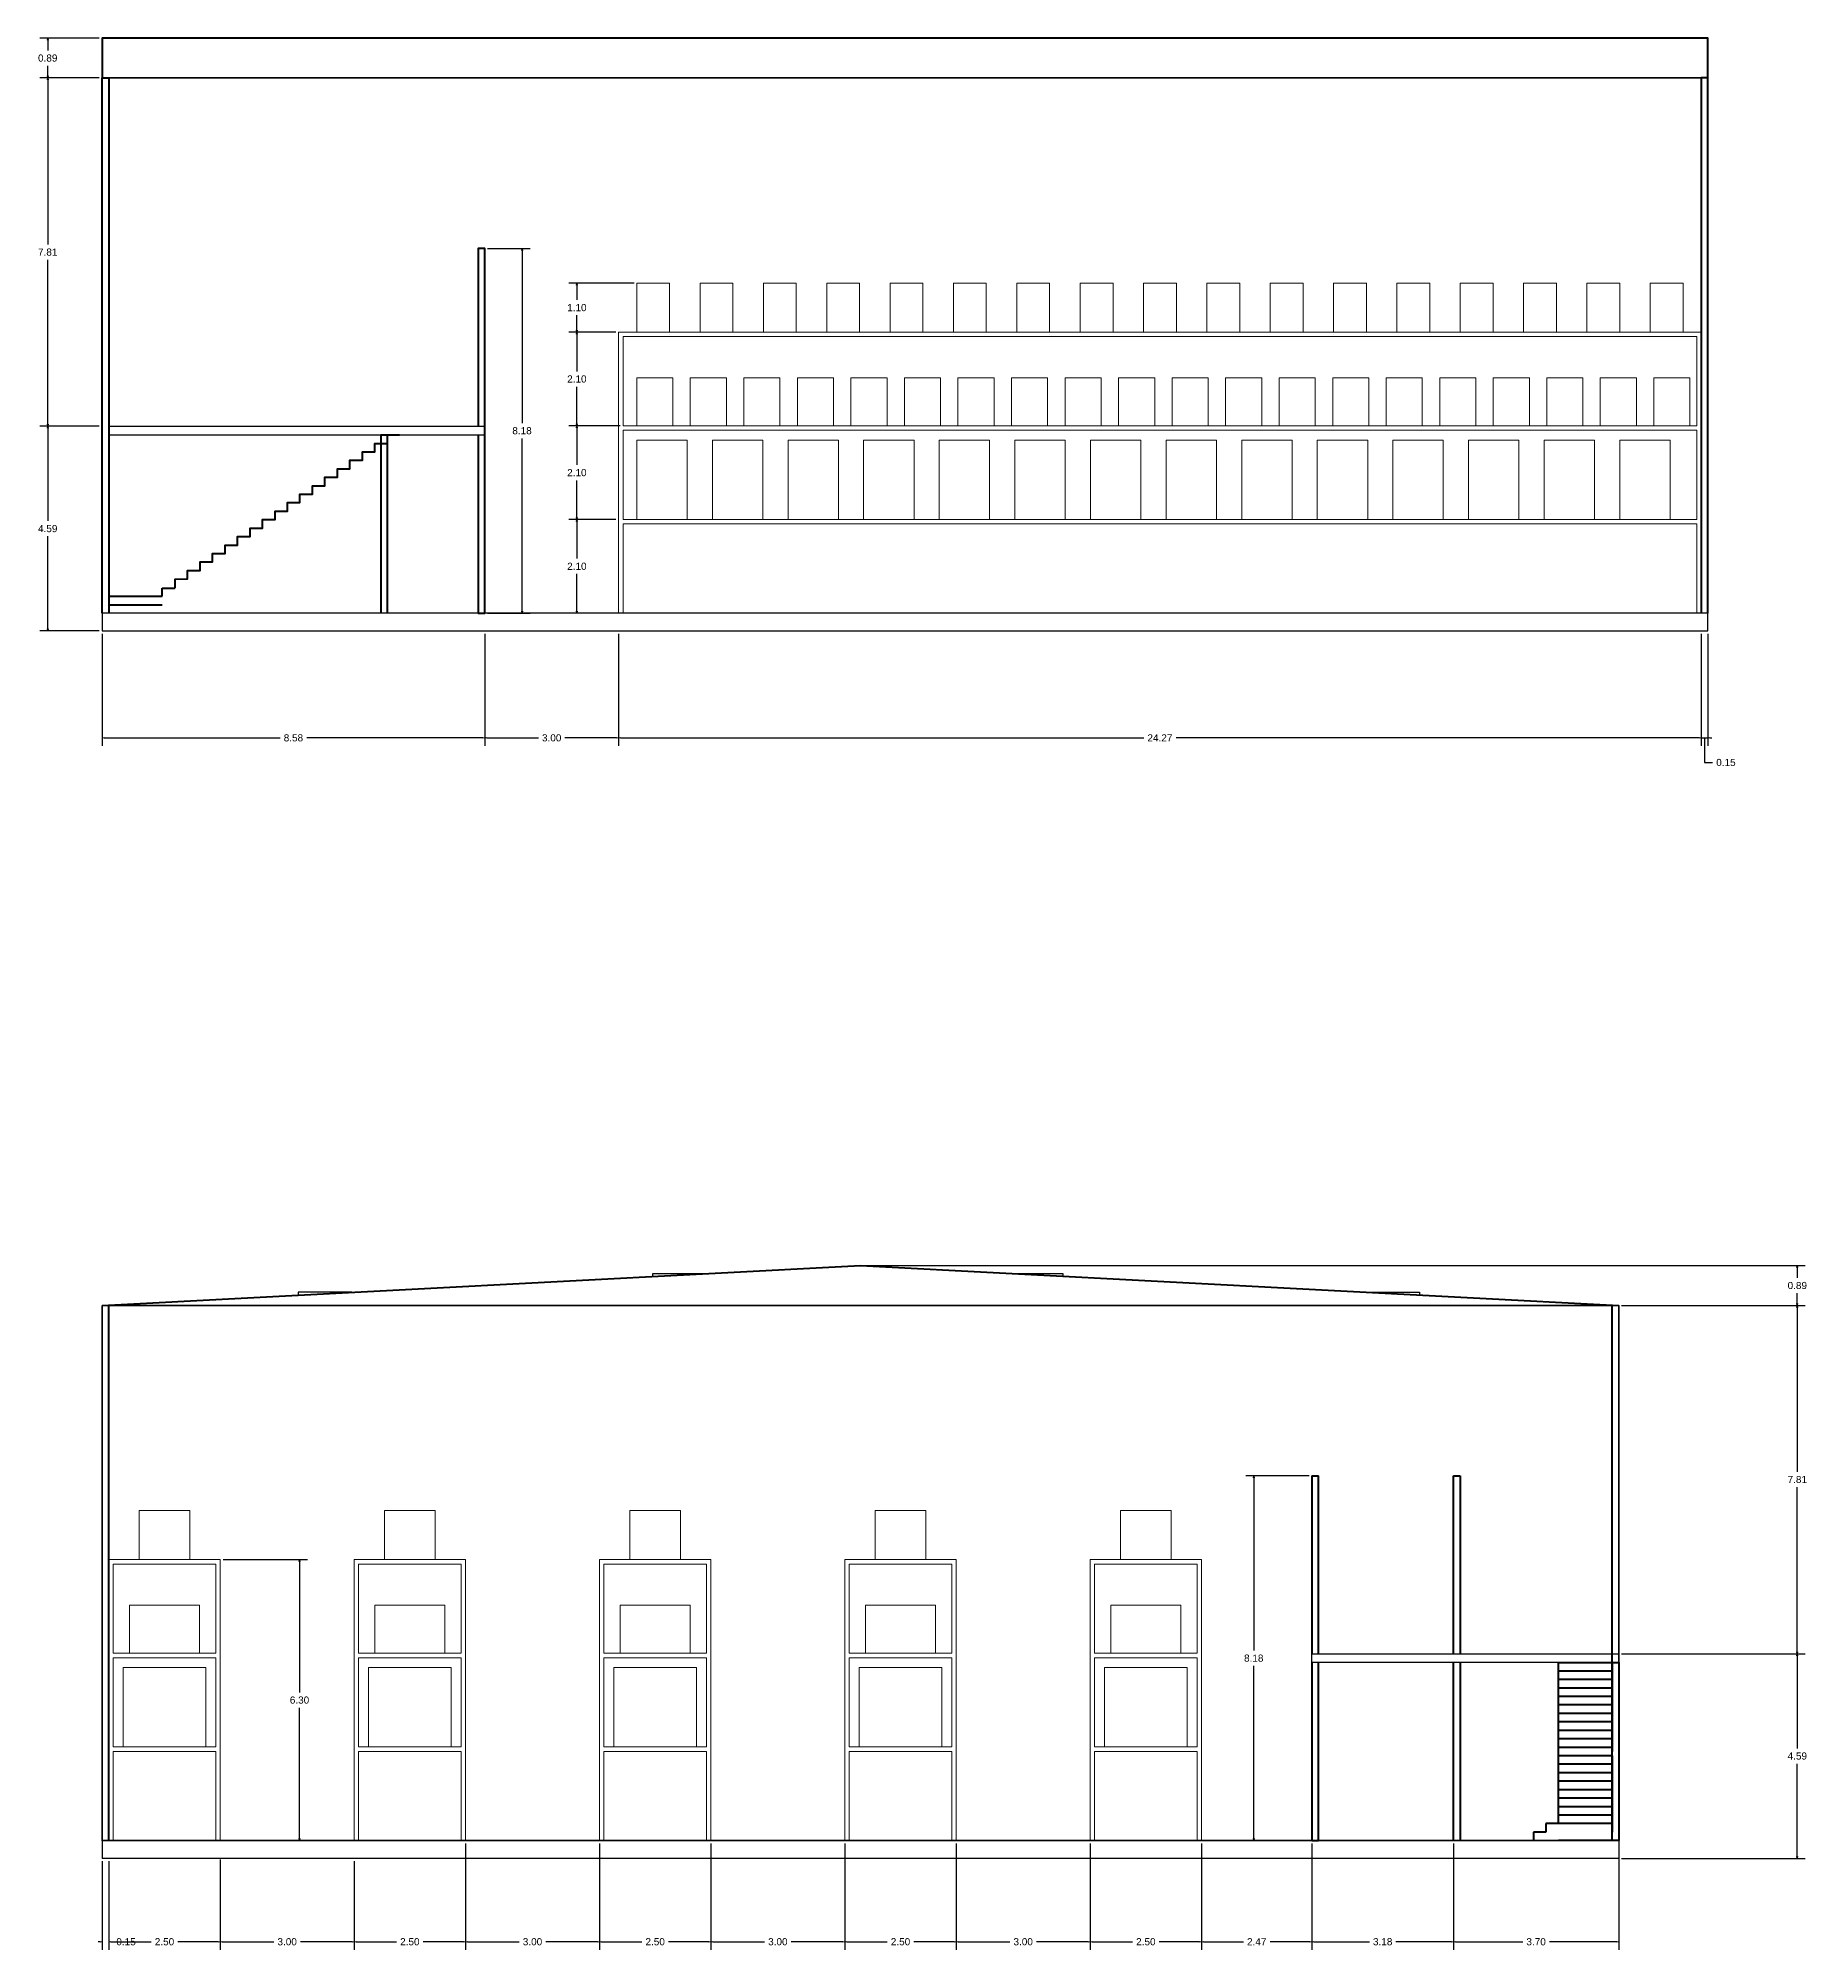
# Model space of a CAD drawing. Header units: metres. Extents: x -1 to 720, y -8 to 179.
# Drawn here: x 624.34 to 663.98, y 32.27 to 75.13 of the extents above; entities that cross this region are included whole.
import ezdxf

# ---------------------------------------------------------------- set-up
doc = ezdxf.new("R2010")
doc.units = ezdxf.units.M
doc.header["$PDMODE"] = 34
for name, color, linetype in [('0-Dimension', 9, 'Continuous'), ('E-AUXL', 7, 'Continuous'), ('S-FNDN', 7, 'Continuous'), ('S-PLAT', 7, 'Continuous')]:
    doc.layers.add(name, color=color, linetype=linetype)
for name, color, linetype, lineweight in [('A-EQPM', 46, 'Continuous', 18), ('A-FLOR', 252, 'Continuous', 35), ('A-FURN', 46, 'Continuous', 18), ('A-ROOF', 226, 'Continuous', 53), ('A-WALL', 7, 'Continuous', 60), ('S-STRS', 4, 'Continuous', 40), ('S-WALL', 7, 'Continuous', 60)]:
    doc.layers.add(name, color=color, linetype=linetype, lineweight=lineweight)
doc.styles.get("Standard").update_dxf_attribs({"font": 'arial.ttf'})
doc.dimstyles.new('DAPC Standard', dxfattribs={"dimtxt": 0.3, "dimasz": 0.18, "dimexe": 0.18, "dimexo": 0.0625, "dimgap": 0.09, "dimtad": 0, "dimtih": 1, "dimtoh": 1, "dimzin": 0, "dimdsep": 46, "dimtxsty": 'Standard', "dimblk": 'CLOSEDBLANK', "dimcen": 0.09, "dimazin": 0, "dimtfac": 1, "dimtofl": 0, "dimtmove": 0, "dimatfit": 3, "dimfxl": 1, "dimtolj": 1, "dimtzin": 0, "dimarcsym": 0})

msp = doc.modelspace()

# ---------------------------------------------------------------- blocks, each defined once
blk = doc.blocks.new('*U89')
at = {"layer": 'A-EQPM'}
for points in [[(0.565, 2.6), (-0.565, 2.6), (-0.565, 3.7), (0.565, 3.7), (0.565, 2.6)], [(0.785, 0.5), (0.785, 1.58), (-0.785, 1.58), (-0.785, 0.5), (0.785, 0.5)], [(0.925, -1.6), (0.925, 0.18), (-0.925, 0.18), (-0.925, -1.6), (0.925, -1.6)]]:
    blk.add_lwpolyline(points, dxfattribs=at)
at = {"layer": 'A-FURN'}
for points in [[(-1.25, -3.7), (-1.25, 2.6), (1.25, 2.6), (1.25, -3.7), (1.15, -3.7), (1.15, -1.7), (-1.15, -1.7), (-1.15, -3.7), (-1.25, -3.7)], [(1.15, 0.5), (-1.15, 0.5), (-1.15, 2.5), (1.15, 2.5), (1.15, 0.5)], [(1.15, -1.6), (-1.15, -1.6), (-1.15, 0.4), (1.15, 0.4), (1.15, -1.6)]]:
    blk.add_lwpolyline(points, dxfattribs=at)
blk = doc.blocks.new('*U90')
at = {"layer": 'A-EQPM', "color": 0, "linetype": 'ByBlock', "lineweight": -2, "transparency": 16777216}
for p in [(0, 0), (5.5, 0), (11, 0), (16.5, 0), (22, 0)]:
    blk.add_blockref('*U89', p, dxfattribs=at)
blk = doc.blocks.new('*U91')
at = {"layer": 'A-EQPM'}
blk.add_lwpolyline([(-0.3675, -0.55), (-0.3675, 0.55), (0.3675, 0.55), (0.3675, -0.55), (-0.3675, -0.55)], dxfattribs=at)
blk = doc.blocks.new('*U92')
at = {"layer": 'A-EQPM', "color": 0, "linetype": 'ByBlock', "lineweight": -2, "transparency": 16777216}
for p in [(0, 0), (1.42, 0), (2.84, 0), (4.26, 0), (5.68, 0), (7.1, 0), (8.52, 0), (9.94, 0), (11.36, 0), (12.78, 0), (14.2, 0), (15.62, 0), (17.04, 0), (18.46, 0), (19.88, 0), (21.3, 0), (22.72, 0)]:
    blk.add_blockref('*U91', p, dxfattribs=at)
blk = doc.blocks.new('*U93')
at = {"layer": 'A-EQPM'}
blk.add_lwpolyline([(-0.405, -0.54), (-0.405, 0.54), (0.405, 0.54), (0.405, -0.54), (-0.405, -0.54)], dxfattribs=at)
blk = doc.blocks.new('*U94')
at = {"layer": 'A-EQPM', "color": 0, "linetype": 'ByBlock', "lineweight": -2, "transparency": 16777216}
for p in [(0, 0), (1.2, 0), (2.4, 0), (3.6, 0), (4.8, 0), (6, 0), (7.2, 0), (8.4, 0), (9.6, 0), (10.8, 0), (12, 0), (13.2, 0), (14.4, 0), (15.6, 0), (16.8, 0), (18, 0), (19.2, 0), (20.4, 0), (21.6, 0), (22.8, 0)]:
    blk.add_blockref('*U93', p, dxfattribs=at)
blk = doc.blocks.new('*U95')
at = {"layer": 'A-EQPM'}
blk.add_lwpolyline([(-0.565, -0.89), (-0.565, 0.89), (0.565, 0.89), (0.565, -0.89), (-0.565, -0.89)], dxfattribs=at)
blk = doc.blocks.new('*U96')
at = {"layer": 'A-EQPM', "color": 0, "linetype": 'ByBlock', "lineweight": -2, "transparency": 16777216}
for p in [(0, 0), (1.695, 0), (3.39, 0), (5.085, 0), (6.78, 0), (8.475, 0), (10.17, 0), (11.865, 0), (13.56, 0), (15.255, 0), (16.95, 0), (18.645, 0), (20.34, 0), (22.035, 0)]:
    blk.add_blockref('*U95', p, dxfattribs=at)
blk = doc.blocks.new('_ClosedBlank')
at = {"color": 0, "linetype": 'ByBlock', "lineweight": -2}
for p, q in [((-1, 0.17), (0, 0)), ((-1, 0.17), (-1, -0.17)), ((0, 0), (-1, -0.17))]:
    blk.add_line(p, q, dxfattribs=at)
blk = doc.blocks.new('*D483')
at = {"layer": '0-Dimension', "color": 0, "lineweight": -2, "transparency": 16777216}
for p, q in [((625.704, 66.426), (624.368, 66.426)), ((624.548, 66.381), (624.548, 64.303)), ((624.548, 61.881), (624.548, 63.959)), ((625.704, 61.836), (624.368, 61.836))]:
    blk.add_line(p, q, dxfattribs=at)
at = {"layer": 'Defpoints', "color": 0, "transparency": 16777216}
for p in [(624.548, 66.426), (625.766, 66.426), (625.766, 61.836)]:
    blk.add_point(p, dxfattribs=at)
at = {"layer": '0-Dimension', "color": 0, "lineweight": -2, "transparency": 16777216, "xscale": 0.045, "yscale": 0.045, "zscale": 0.045}
for p, rotation in [((624.548, 66.426), 90), ((624.548, 61.836), 270)]:
    blk.add_blockref('_ClosedBlank', p, dxfattribs=dict(at, rotation=rotation))
at = {"layer": '0-Dimension', "color": 0, "transparency": 16777216, "insert": (624.548, 64.131), "char_height": 0.16, "attachment_point": 5}
blk.add_mtext('\\A1;4.59', dxfattribs=at)
blk = doc.blocks.new('*D484')
at = {"layer": '0-Dimension', "color": 0, "lineweight": -2, "transparency": 16777216}
for p, q in [((625.704, 74.236), (624.368, 74.236)), ((624.548, 74.191), (624.548, 70.503)), ((624.548, 66.471), (624.548, 70.159)), ((625.704, 66.426), (624.368, 66.426))]:
    blk.add_line(p, q, dxfattribs=at)
at = {"layer": 'Defpoints', "color": 0, "transparency": 16777216}
for p in [(624.548, 74.236), (625.766, 74.236), (625.766, 66.426)]:
    blk.add_point(p, dxfattribs=at)
at = {"layer": '0-Dimension', "color": 0, "lineweight": -2, "transparency": 16777216, "xscale": 0.045, "yscale": 0.045, "zscale": 0.045}
for p, rotation in [((624.548, 74.236), 90), ((624.548, 66.426), 270)]:
    blk.add_blockref('_ClosedBlank', p, dxfattribs=dict(at, rotation=rotation))
at = {"layer": '0-Dimension', "color": 0, "transparency": 16777216, "insert": (624.548, 70.331), "char_height": 0.16, "attachment_point": 5}
blk.add_mtext('\\A1;7.81', dxfattribs=at)
blk = doc.blocks.new('*D485')
at = {"layer": '0-Dimension', "color": 0, "lineweight": -2, "transparency": 16777216}
for p, q in [((625.704, 75.127), (624.368, 75.127)), ((624.548, 75.082), (624.548, 74.853)), ((625.704, 74.236), (624.368, 74.236)), ((624.548, 74.281), (624.548, 74.51))]:
    blk.add_line(p, q, dxfattribs=at)
at = {"layer": 'Defpoints', "color": 0, "transparency": 16777216}
for p in [(624.548, 75.127), (625.766, 75.127), (625.766, 74.236)]:
    blk.add_point(p, dxfattribs=at)
at = {"layer": '0-Dimension', "color": 0, "lineweight": -2, "transparency": 16777216, "xscale": 0.045, "yscale": 0.045, "zscale": 0.045}
for p, rotation in [((624.548, 75.127), 90), ((624.548, 74.236), 270)]:
    blk.add_blockref('_ClosedBlank', p, dxfattribs=dict(at, rotation=rotation))
at = {"layer": '0-Dimension', "color": 0, "transparency": 16777216, "insert": (624.548, 74.682), "char_height": 0.16, "attachment_point": 5}
blk.add_mtext('\\A1;0.89', dxfattribs=at)
blk = doc.blocks.new('*D486')
at = {"layer": '0-Dimension', "color": 0, "lineweight": -2, "transparency": 16777216}
for p, q in [((625.766, 61.774), (625.766, 59.259)), ((634.346, 61.774), (634.346, 59.259)), ((625.811, 59.439), (629.758, 59.439)), ((634.301, 59.439), (630.354, 59.439))]:
    blk.add_line(p, q, dxfattribs=at)
at = {"layer": 'Defpoints', "color": 0, "transparency": 16777216}
for p in [(625.766, 61.836), (634.346, 61.836), (634.346, 59.439)]:
    blk.add_point(p, dxfattribs=at)
at = {"layer": '0-Dimension', "color": 0, "lineweight": -2, "transparency": 16777216, "xscale": 0.045, "yscale": 0.045, "zscale": 0.045, "rotation": 180}
blk.add_blockref('_ClosedBlank', (625.766, 59.439), dxfattribs=at)
at = {"layer": '0-Dimension', "color": 0, "lineweight": -2, "transparency": 16777216, "xscale": 0.045, "yscale": 0.045, "zscale": 0.045}
blk.add_blockref('_ClosedBlank', (634.346, 59.439), dxfattribs=at)
at = {"layer": '0-Dimension', "color": 0, "transparency": 16777216, "insert": (630.056, 59.439), "char_height": 0.16, "attachment_point": 5}
blk.add_mtext('\\A1;8.58', dxfattribs=at)
blk = doc.blocks.new('*D487')
at = {"layer": '0-Dimension', "color": 0, "lineweight": -2, "transparency": 16777216}
for p, q in [((634.346, 61.774), (634.346, 59.259)), ((637.346, 61.774), (637.346, 59.259)), ((634.391, 59.439), (635.549, 59.439)), ((637.301, 59.439), (636.144, 59.439))]:
    blk.add_line(p, q, dxfattribs=at)
at = {"layer": 'Defpoints', "color": 0, "transparency": 16777216}
for p in [(634.346, 61.836), (637.346, 61.836), (637.346, 59.439)]:
    blk.add_point(p, dxfattribs=at)
at = {"layer": '0-Dimension', "color": 0, "lineweight": -2, "transparency": 16777216, "xscale": 0.045, "yscale": 0.045, "zscale": 0.045, "rotation": 180}
blk.add_blockref('_ClosedBlank', (634.346, 59.439), dxfattribs=at)
at = {"layer": '0-Dimension', "color": 0, "lineweight": -2, "transparency": 16777216, "xscale": 0.045, "yscale": 0.045, "zscale": 0.045}
blk.add_blockref('_ClosedBlank', (637.346, 59.439), dxfattribs=at)
at = {"layer": '0-Dimension', "color": 0, "transparency": 16777216, "insert": (635.846, 59.439), "char_height": 0.16, "attachment_point": 5}
blk.add_mtext('\\A1;3.00', dxfattribs=at)
blk = doc.blocks.new('*D488')
at = {"layer": '0-Dimension', "color": 0, "lineweight": -2, "transparency": 16777216}
for p, q in [((637.346, 61.774), (637.346, 59.259)), ((661.616, 61.774), (661.616, 59.259)), ((637.391, 59.439), (649.12, 59.439)), ((661.571, 59.439), (649.843, 59.439))]:
    blk.add_line(p, q, dxfattribs=at)
at = {"layer": 'Defpoints', "color": 0, "transparency": 16777216}
for p in [(637.346, 61.836), (661.616, 61.836), (661.616, 59.439)]:
    blk.add_point(p, dxfattribs=at)
at = {"layer": '0-Dimension', "color": 0, "lineweight": -2, "transparency": 16777216, "xscale": 0.045, "yscale": 0.045, "zscale": 0.045, "rotation": 180}
blk.add_blockref('_ClosedBlank', (637.346, 59.439), dxfattribs=at)
at = {"layer": '0-Dimension', "color": 0, "lineweight": -2, "transparency": 16777216, "xscale": 0.045, "yscale": 0.045, "zscale": 0.045}
blk.add_blockref('_ClosedBlank', (661.616, 59.439), dxfattribs=at)
at = {"layer": '0-Dimension', "color": 0, "transparency": 16777216, "insert": (649.481, 59.439), "char_height": 0.16, "attachment_point": 5}
blk.add_mtext('\\A1;24.27', dxfattribs=at)
blk = doc.blocks.new('*D489')
at = {"layer": '0-Dimension', "color": 0, "lineweight": -2, "transparency": 16777216}
for p, q in [((661.616, 61.774), (661.616, 59.259)), ((661.766, 61.774), (661.766, 59.259)), ((661.571, 59.439), (661.526, 59.439)), ((661.616, 59.439), (661.766, 59.439)), ((661.691, 59.439), (661.691, 58.887)), ((661.811, 59.439), (661.856, 59.439)), ((661.691, 58.887), (661.871, 58.887))]:
    blk.add_line(p, q, dxfattribs=at)
at = {"layer": 'Defpoints', "color": 0, "transparency": 16777216}
for p in [(661.616, 61.836), (661.766, 61.836), (661.766, 59.439)]:
    blk.add_point(p, dxfattribs=at)
at = {"layer": '0-Dimension', "color": 0, "lineweight": -2, "transparency": 16777216, "xscale": 0.045, "yscale": 0.045, "zscale": 0.045}
blk.add_blockref('_ClosedBlank', (661.616, 59.439), dxfattribs=at)
at = {"layer": '0-Dimension', "color": 0, "lineweight": -2, "transparency": 16777216, "xscale": 0.045, "yscale": 0.045, "zscale": 0.045, "rotation": 180}
blk.add_blockref('_ClosedBlank', (661.766, 59.439), dxfattribs=at)
at = {"layer": '0-Dimension', "color": 0, "transparency": 16777216, "insert": (662.17, 58.887), "char_height": 0.16, "attachment_point": 5}
blk.add_mtext('\\A1;0.15', dxfattribs=at)
blk = doc.blocks.new('*D490')
at = {"layer": '0-Dimension', "color": 0, "lineweight": -2, "transparency": 16777216}
for p, q in [((634.409, 70.416), (635.361, 70.416)), ((635.181, 70.371), (635.181, 66.498)), ((635.181, 62.281), (635.181, 66.154)), ((634.409, 62.236), (635.361, 62.236))]:
    blk.add_line(p, q, dxfattribs=at)
at = {"layer": 'Defpoints', "color": 0, "transparency": 16777216}
for p in [(634.346, 70.416), (635.181, 70.416), (634.346, 62.236)]:
    blk.add_point(p, dxfattribs=at)
at = {"layer": '0-Dimension', "color": 0, "lineweight": -2, "transparency": 16777216, "xscale": 0.045, "yscale": 0.045, "zscale": 0.045}
for p, rotation in [((635.181, 70.416), 90), ((635.181, 62.236), 270)]:
    blk.add_blockref('_ClosedBlank', p, dxfattribs=dict(at, rotation=rotation))
at = {"layer": '0-Dimension', "color": 0, "transparency": 16777216, "insert": (635.181, 66.326), "char_height": 0.16, "attachment_point": 5}
blk.add_mtext('\\A1;8.18', dxfattribs=at)
blk = doc.blocks.new('*D491')
at = {"layer": '0-Dimension', "color": 0, "lineweight": -2, "transparency": 16777216}
for p, q in [((637.284, 64.336), (636.23, 64.336)), ((636.41, 64.291), (636.41, 63.458)), ((636.41, 62.281), (636.41, 63.114)), ((637.284, 62.236), (636.23, 62.236))]:
    blk.add_line(p, q, dxfattribs=at)
at = {"layer": 'Defpoints', "color": 0, "transparency": 16777216}
for p in [(636.41, 64.336), (637.346, 64.336), (637.346, 62.236)]:
    blk.add_point(p, dxfattribs=at)
at = {"layer": '0-Dimension', "color": 0, "lineweight": -2, "transparency": 16777216, "xscale": 0.045, "yscale": 0.045, "zscale": 0.045}
for p, rotation in [((636.41, 64.336), 90), ((636.41, 62.236), 270)]:
    blk.add_blockref('_ClosedBlank', p, dxfattribs=dict(at, rotation=rotation))
at = {"layer": '0-Dimension', "color": 0, "transparency": 16777216, "insert": (636.41, 63.286), "char_height": 0.16, "attachment_point": 5}
blk.add_mtext('\\A1;2.10', dxfattribs=at)
blk = doc.blocks.new('*D492')
at = {"layer": '0-Dimension', "color": 0, "lineweight": -2, "transparency": 16777216}
for p, q in [((637.384, 66.436), (636.23, 66.436)), ((636.41, 66.391), (636.41, 65.558)), ((636.41, 64.381), (636.41, 65.214)), ((637.284, 64.336), (636.23, 64.336))]:
    blk.add_line(p, q, dxfattribs=at)
at = {"layer": 'Defpoints', "color": 0, "transparency": 16777216}
for p in [(636.41, 66.436), (637.446, 66.436), (637.346, 64.336)]:
    blk.add_point(p, dxfattribs=at)
at = {"layer": '0-Dimension', "color": 0, "lineweight": -2, "transparency": 16777216, "xscale": 0.045, "yscale": 0.045, "zscale": 0.045}
for p, rotation in [((636.41, 66.436), 90), ((636.41, 64.336), 270)]:
    blk.add_blockref('_ClosedBlank', p, dxfattribs=dict(at, rotation=rotation))
at = {"layer": '0-Dimension', "color": 0, "transparency": 16777216, "insert": (636.41, 65.386), "char_height": 0.16, "attachment_point": 5}
blk.add_mtext('\\A1;2.10', dxfattribs=at)
blk = doc.blocks.new('*D493')
at = {"layer": '0-Dimension', "color": 0, "lineweight": -2, "transparency": 16777216}
for p, q in [((637.284, 68.536), (636.23, 68.536)), ((636.41, 68.491), (636.41, 67.658)), ((636.41, 66.481), (636.41, 67.314)), ((637.384, 66.436), (636.23, 66.436))]:
    blk.add_line(p, q, dxfattribs=at)
at = {"layer": 'Defpoints', "color": 0, "transparency": 16777216}
for p in [(636.41, 68.536), (637.346, 68.536), (637.446, 66.436)]:
    blk.add_point(p, dxfattribs=at)
at = {"layer": '0-Dimension', "color": 0, "lineweight": -2, "transparency": 16777216, "xscale": 0.045, "yscale": 0.045, "zscale": 0.045}
for p, rotation in [((636.41, 68.536), 90), ((636.41, 66.436), 270)]:
    blk.add_blockref('_ClosedBlank', p, dxfattribs=dict(at, rotation=rotation))
at = {"layer": '0-Dimension', "color": 0, "transparency": 16777216, "insert": (636.41, 67.486), "char_height": 0.16, "attachment_point": 5}
blk.add_mtext('\\A1;2.10', dxfattribs=at)
blk = doc.blocks.new('*D494')
at = {"layer": '0-Dimension', "color": 0, "lineweight": -2, "transparency": 16777216}
for p, q in [((637.692, 69.636), (636.23, 69.636)), ((636.41, 69.591), (636.41, 69.258)), ((636.41, 68.581), (636.41, 68.914)), ((637.284, 68.536), (636.23, 68.536))]:
    blk.add_line(p, q, dxfattribs=at)
at = {"layer": 'Defpoints', "color": 0, "transparency": 16777216}
for p in [(636.41, 69.636), (637.754, 69.636), (637.346, 68.536)]:
    blk.add_point(p, dxfattribs=at)
at = {"layer": '0-Dimension', "color": 0, "lineweight": -2, "transparency": 16777216, "xscale": 0.045, "yscale": 0.045, "zscale": 0.045}
for p, rotation in [((636.41, 69.636), 90), ((636.41, 68.536), 270)]:
    blk.add_blockref('_ClosedBlank', p, dxfattribs=dict(at, rotation=rotation))
at = {"layer": '0-Dimension', "color": 0, "transparency": 16777216, "insert": (636.41, 69.086), "char_height": 0.16, "attachment_point": 5}
blk.add_mtext('\\A1;1.10', dxfattribs=at)
blk = doc.blocks.new('*D495')
at = {"layer": '0-Dimension', "color": 0, "lineweight": -2, "transparency": 16777216}
for p, q in [((625.766, 34.251), (625.766, 32.265)), ((625.916, 34.251), (625.916, 32.265)), ((625.721, 32.445), (625.676, 32.445)), ((625.961, 32.445), (626.006, 32.445))]:
    blk.add_line(p, q, dxfattribs=at)
at = {"layer": 'Defpoints', "color": 0, "transparency": 16777216}
for p in [(625.766, 34.314), (625.916, 34.314), (625.916, 32.445)]:
    blk.add_point(p, dxfattribs=at)
at = {"layer": '0-Dimension', "color": 0, "lineweight": -2, "transparency": 16777216, "xscale": 0.045, "yscale": 0.045, "zscale": 0.045}
blk.add_blockref('_ClosedBlank', (625.766, 32.445), dxfattribs=at)
at = {"layer": '0-Dimension', "color": 0, "lineweight": -2, "transparency": 16777216, "xscale": 0.045, "yscale": 0.045, "zscale": 0.045, "rotation": 180}
blk.add_blockref('_ClosedBlank', (625.916, 32.445), dxfattribs=at)
at = {"layer": '0-Dimension', "color": 0, "transparency": 16777216, "insert": (626.304, 32.445), "char_height": 0.16, "attachment_point": 5}
blk.add_mtext('\\A1;0.15', dxfattribs=at)
blk = doc.blocks.new('*D496')
at = {"layer": '0-Dimension', "color": 0, "lineweight": -2, "transparency": 16777216}
for p, q in [((628.416, 34.291), (628.416, 32.265)), ((625.916, 34.251), (625.916, 32.265)), ((625.961, 32.445), (626.867, 32.445)), ((628.371, 32.445), (627.465, 32.445))]:
    blk.add_line(p, q, dxfattribs=at)
at = {"layer": 'Defpoints', "color": 0, "transparency": 16777216}
for p in [(625.916, 34.314), (628.416, 34.353), (628.416, 32.445)]:
    blk.add_point(p, dxfattribs=at)
at = {"layer": '0-Dimension', "color": 0, "lineweight": -2, "transparency": 16777216, "xscale": 0.045, "yscale": 0.045, "zscale": 0.045, "rotation": 180}
blk.add_blockref('_ClosedBlank', (625.916, 32.445), dxfattribs=at)
at = {"layer": '0-Dimension', "color": 0, "lineweight": -2, "transparency": 16777216, "xscale": 0.045, "yscale": 0.045, "zscale": 0.045}
blk.add_blockref('_ClosedBlank', (628.416, 32.445), dxfattribs=at)
at = {"layer": '0-Dimension', "color": 0, "transparency": 16777216, "insert": (627.166, 32.445), "char_height": 0.16, "attachment_point": 5}
blk.add_mtext('\\A1;2.50', dxfattribs=at)
blk = doc.blocks.new('*D497')
at = {"layer": '0-Dimension', "color": 0, "lineweight": -2, "transparency": 16777216}
for p, q in [((628.416, 34.291), (628.416, 32.265)), ((631.416, 34.251), (631.416, 32.265)), ((628.461, 32.445), (629.619, 32.445)), ((631.371, 32.445), (630.214, 32.445))]:
    blk.add_line(p, q, dxfattribs=at)
at = {"layer": 'Defpoints', "color": 0, "transparency": 16777216}
for p in [(628.416, 34.353), (631.416, 34.314), (631.416, 32.445)]:
    blk.add_point(p, dxfattribs=at)
at = {"layer": '0-Dimension', "color": 0, "lineweight": -2, "transparency": 16777216, "xscale": 0.045, "yscale": 0.045, "zscale": 0.045, "rotation": 180}
blk.add_blockref('_ClosedBlank', (628.416, 32.445), dxfattribs=at)
at = {"layer": '0-Dimension', "color": 0, "lineweight": -2, "transparency": 16777216, "xscale": 0.045, "yscale": 0.045, "zscale": 0.045}
blk.add_blockref('_ClosedBlank', (631.416, 32.445), dxfattribs=at)
at = {"layer": '0-Dimension', "color": 0, "transparency": 16777216, "insert": (629.916, 32.445), "char_height": 0.16, "attachment_point": 5}
blk.add_mtext('\\A1;3.00', dxfattribs=at)
blk = doc.blocks.new('*D498')
at = {"layer": '0-Dimension', "color": 0, "lineweight": -2, "transparency": 16777216}
for p, q in [((633.916, 34.651), (633.916, 32.265)), ((631.416, 34.251), (631.416, 32.265)), ((631.461, 32.445), (632.367, 32.445)), ((633.871, 32.445), (632.965, 32.445))]:
    blk.add_line(p, q, dxfattribs=at)
at = {"layer": 'Defpoints', "color": 0, "transparency": 16777216}
for p in [(631.416, 34.314), (633.916, 34.714), (633.916, 32.445)]:
    blk.add_point(p, dxfattribs=at)
at = {"layer": '0-Dimension', "color": 0, "lineweight": -2, "transparency": 16777216, "xscale": 0.045, "yscale": 0.045, "zscale": 0.045, "rotation": 180}
blk.add_blockref('_ClosedBlank', (631.416, 32.445), dxfattribs=at)
at = {"layer": '0-Dimension', "color": 0, "lineweight": -2, "transparency": 16777216, "xscale": 0.045, "yscale": 0.045, "zscale": 0.045}
blk.add_blockref('_ClosedBlank', (633.916, 32.445), dxfattribs=at)
at = {"layer": '0-Dimension', "color": 0, "transparency": 16777216, "insert": (632.666, 32.445), "char_height": 0.16, "attachment_point": 5}
blk.add_mtext('\\A1;2.50', dxfattribs=at)
blk = doc.blocks.new('*D499')
at = {"layer": '0-Dimension', "color": 0, "lineweight": -2, "transparency": 16777216}
for p, q in [((633.916, 34.651), (633.916, 32.265)), ((636.916, 34.651), (636.916, 32.265)), ((633.961, 32.445), (635.119, 32.445)), ((636.871, 32.445), (635.714, 32.445))]:
    blk.add_line(p, q, dxfattribs=at)
at = {"layer": 'Defpoints', "color": 0, "transparency": 16777216}
for p in [(633.916, 34.714), (636.916, 34.714), (636.916, 32.445)]:
    blk.add_point(p, dxfattribs=at)
at = {"layer": '0-Dimension', "color": 0, "lineweight": -2, "transparency": 16777216, "xscale": 0.045, "yscale": 0.045, "zscale": 0.045, "rotation": 180}
blk.add_blockref('_ClosedBlank', (633.916, 32.445), dxfattribs=at)
at = {"layer": '0-Dimension', "color": 0, "lineweight": -2, "transparency": 16777216, "xscale": 0.045, "yscale": 0.045, "zscale": 0.045}
blk.add_blockref('_ClosedBlank', (636.916, 32.445), dxfattribs=at)
at = {"layer": '0-Dimension', "color": 0, "transparency": 16777216, "insert": (635.416, 32.445), "char_height": 0.16, "attachment_point": 5}
blk.add_mtext('\\A1;3.00', dxfattribs=at)
blk = doc.blocks.new('*D500')
at = {"layer": '0-Dimension', "color": 0, "lineweight": -2, "transparency": 16777216}
for p, q in [((636.916, 34.651), (636.916, 32.265)), ((639.416, 34.651), (639.416, 32.265)), ((636.961, 32.445), (637.867, 32.445)), ((639.371, 32.445), (638.465, 32.445))]:
    blk.add_line(p, q, dxfattribs=at)
at = {"layer": 'Defpoints', "color": 0, "transparency": 16777216}
for p in [(636.916, 34.714), (639.416, 34.714), (639.416, 32.445)]:
    blk.add_point(p, dxfattribs=at)
at = {"layer": '0-Dimension', "color": 0, "lineweight": -2, "transparency": 16777216, "xscale": 0.045, "yscale": 0.045, "zscale": 0.045, "rotation": 180}
blk.add_blockref('_ClosedBlank', (636.916, 32.445), dxfattribs=at)
at = {"layer": '0-Dimension', "color": 0, "lineweight": -2, "transparency": 16777216, "xscale": 0.045, "yscale": 0.045, "zscale": 0.045}
blk.add_blockref('_ClosedBlank', (639.416, 32.445), dxfattribs=at)
at = {"layer": '0-Dimension', "color": 0, "transparency": 16777216, "insert": (638.166, 32.445), "char_height": 0.16, "attachment_point": 5}
blk.add_mtext('\\A1;2.50', dxfattribs=at)
blk = doc.blocks.new('*D501')
at = {"layer": '0-Dimension', "color": 0, "lineweight": -2, "transparency": 16777216}
for p, q in [((639.416, 34.651), (639.416, 32.265)), ((642.416, 34.651), (642.416, 32.265)), ((639.461, 32.445), (640.619, 32.445)), ((642.371, 32.445), (641.214, 32.445))]:
    blk.add_line(p, q, dxfattribs=at)
at = {"layer": 'Defpoints', "color": 0, "transparency": 16777216}
for p in [(639.416, 34.714), (642.416, 34.714), (642.416, 32.445)]:
    blk.add_point(p, dxfattribs=at)
at = {"layer": '0-Dimension', "color": 0, "lineweight": -2, "transparency": 16777216, "xscale": 0.045, "yscale": 0.045, "zscale": 0.045, "rotation": 180}
blk.add_blockref('_ClosedBlank', (639.416, 32.445), dxfattribs=at)
at = {"layer": '0-Dimension', "color": 0, "lineweight": -2, "transparency": 16777216, "xscale": 0.045, "yscale": 0.045, "zscale": 0.045}
blk.add_blockref('_ClosedBlank', (642.416, 32.445), dxfattribs=at)
at = {"layer": '0-Dimension', "color": 0, "transparency": 16777216, "insert": (640.916, 32.445), "char_height": 0.16, "attachment_point": 5}
blk.add_mtext('\\A1;3.00', dxfattribs=at)
blk = doc.blocks.new('*D502')
at = {"layer": '0-Dimension', "color": 0, "lineweight": -2, "transparency": 16777216}
for p, q in [((642.416, 34.651), (642.416, 32.265)), ((644.916, 34.651), (644.916, 32.265)), ((642.461, 32.445), (643.367, 32.445)), ((644.871, 32.445), (643.965, 32.445))]:
    blk.add_line(p, q, dxfattribs=at)
at = {"layer": 'Defpoints', "color": 0, "transparency": 16777216}
for p in [(642.416, 34.714), (644.916, 34.714), (644.916, 32.445)]:
    blk.add_point(p, dxfattribs=at)
at = {"layer": '0-Dimension', "color": 0, "lineweight": -2, "transparency": 16777216, "xscale": 0.045, "yscale": 0.045, "zscale": 0.045, "rotation": 180}
blk.add_blockref('_ClosedBlank', (642.416, 32.445), dxfattribs=at)
at = {"layer": '0-Dimension', "color": 0, "lineweight": -2, "transparency": 16777216, "xscale": 0.045, "yscale": 0.045, "zscale": 0.045}
blk.add_blockref('_ClosedBlank', (644.916, 32.445), dxfattribs=at)
at = {"layer": '0-Dimension', "color": 0, "transparency": 16777216, "insert": (643.666, 32.445), "char_height": 0.16, "attachment_point": 5}
blk.add_mtext('\\A1;2.50', dxfattribs=at)
blk = doc.blocks.new('*D503')
at = {"layer": '0-Dimension', "color": 0, "lineweight": -2, "transparency": 16777216}
for p, q in [((644.916, 34.651), (644.916, 32.265)), ((647.916, 34.651), (647.916, 32.265)), ((644.961, 32.445), (646.119, 32.445)), ((647.871, 32.445), (646.714, 32.445))]:
    blk.add_line(p, q, dxfattribs=at)
at = {"layer": 'Defpoints', "color": 0, "transparency": 16777216}
for p in [(644.916, 34.714), (647.916, 34.714), (647.916, 32.445)]:
    blk.add_point(p, dxfattribs=at)
at = {"layer": '0-Dimension', "color": 0, "lineweight": -2, "transparency": 16777216, "xscale": 0.045, "yscale": 0.045, "zscale": 0.045, "rotation": 180}
blk.add_blockref('_ClosedBlank', (644.916, 32.445), dxfattribs=at)
at = {"layer": '0-Dimension', "color": 0, "lineweight": -2, "transparency": 16777216, "xscale": 0.045, "yscale": 0.045, "zscale": 0.045}
blk.add_blockref('_ClosedBlank', (647.916, 32.445), dxfattribs=at)
at = {"layer": '0-Dimension', "color": 0, "transparency": 16777216, "insert": (646.416, 32.445), "char_height": 0.16, "attachment_point": 5}
blk.add_mtext('\\A1;3.00', dxfattribs=at)
blk = doc.blocks.new('*D504')
at = {"layer": '0-Dimension', "color": 0, "lineweight": -2, "transparency": 16777216}
for p, q in [((647.916, 34.651), (647.916, 32.265)), ((650.416, 34.651), (650.416, 32.265)), ((647.961, 32.445), (648.867, 32.445)), ((650.371, 32.445), (649.465, 32.445))]:
    blk.add_line(p, q, dxfattribs=at)
at = {"layer": 'Defpoints', "color": 0, "transparency": 16777216}
for p in [(647.916, 34.714), (650.416, 34.714), (650.416, 32.445)]:
    blk.add_point(p, dxfattribs=at)
at = {"layer": '0-Dimension', "color": 0, "lineweight": -2, "transparency": 16777216, "xscale": 0.045, "yscale": 0.045, "zscale": 0.045, "rotation": 180}
blk.add_blockref('_ClosedBlank', (647.916, 32.445), dxfattribs=at)
at = {"layer": '0-Dimension', "color": 0, "lineweight": -2, "transparency": 16777216, "xscale": 0.045, "yscale": 0.045, "zscale": 0.045}
blk.add_blockref('_ClosedBlank', (650.416, 32.445), dxfattribs=at)
at = {"layer": '0-Dimension', "color": 0, "transparency": 16777216, "insert": (649.166, 32.445), "char_height": 0.16, "attachment_point": 5}
blk.add_mtext('\\A1;2.50', dxfattribs=at)
blk = doc.blocks.new('*D505')
at = {"layer": '0-Dimension', "color": 0, "lineweight": -2, "transparency": 16777216}
for p, q in [((650.416, 34.651), (650.416, 32.265)), ((652.886, 34.651), (652.886, 32.265)), ((650.461, 32.445), (651.352, 32.445)), ((652.841, 32.445), (651.95, 32.445))]:
    blk.add_line(p, q, dxfattribs=at)
at = {"layer": 'Defpoints', "color": 0, "transparency": 16777216}
for p in [(650.416, 34.714), (652.886, 34.714), (652.886, 32.445)]:
    blk.add_point(p, dxfattribs=at)
at = {"layer": '0-Dimension', "color": 0, "lineweight": -2, "transparency": 16777216, "xscale": 0.045, "yscale": 0.045, "zscale": 0.045, "rotation": 180}
blk.add_blockref('_ClosedBlank', (650.416, 32.445), dxfattribs=at)
at = {"layer": '0-Dimension', "color": 0, "lineweight": -2, "transparency": 16777216, "xscale": 0.045, "yscale": 0.045, "zscale": 0.045}
blk.add_blockref('_ClosedBlank', (652.886, 32.445), dxfattribs=at)
at = {"layer": '0-Dimension', "color": 0, "transparency": 16777216, "insert": (651.651, 32.445), "char_height": 0.16, "attachment_point": 5}
blk.add_mtext('\\A1;2.47', dxfattribs=at)
blk = doc.blocks.new('*D506')
at = {"layer": '0-Dimension', "color": 0, "lineweight": -2, "transparency": 16777216}
for p, q in [((652.886, 34.651), (652.886, 32.265)), ((656.063, 34.651), (656.063, 32.265)), ((652.931, 32.445), (654.177, 32.445)), ((656.018, 32.445), (654.772, 32.445))]:
    blk.add_line(p, q, dxfattribs=at)
at = {"layer": 'Defpoints', "color": 0, "transparency": 16777216}
for p in [(652.886, 34.714), (656.063, 34.714), (656.063, 32.445)]:
    blk.add_point(p, dxfattribs=at)
at = {"layer": '0-Dimension', "color": 0, "lineweight": -2, "transparency": 16777216, "xscale": 0.045, "yscale": 0.045, "zscale": 0.045, "rotation": 180}
blk.add_blockref('_ClosedBlank', (652.886, 32.445), dxfattribs=at)
at = {"layer": '0-Dimension', "color": 0, "lineweight": -2, "transparency": 16777216, "xscale": 0.045, "yscale": 0.045, "zscale": 0.045}
blk.add_blockref('_ClosedBlank', (656.063, 32.445), dxfattribs=at)
at = {"layer": '0-Dimension', "color": 0, "transparency": 16777216, "insert": (654.475, 32.445), "char_height": 0.16, "attachment_point": 5}
blk.add_mtext('\\A1;3.18', dxfattribs=at)
blk = doc.blocks.new('*D507')
at = {"layer": '0-Dimension', "color": 0, "lineweight": -2, "transparency": 16777216}
for p, q in [((656.063, 34.651), (656.063, 32.265)), ((659.766, 34.651), (659.766, 32.265)), ((656.108, 32.445), (657.617, 32.445)), ((659.721, 32.445), (658.212, 32.445))]:
    blk.add_line(p, q, dxfattribs=at)
at = {"layer": 'Defpoints', "color": 0, "transparency": 16777216}
for p in [(656.063, 34.714), (659.766, 34.714), (659.766, 32.445)]:
    blk.add_point(p, dxfattribs=at)
at = {"layer": '0-Dimension', "color": 0, "lineweight": -2, "transparency": 16777216, "xscale": 0.045, "yscale": 0.045, "zscale": 0.045, "rotation": 180}
blk.add_blockref('_ClosedBlank', (656.063, 32.445), dxfattribs=at)
at = {"layer": '0-Dimension', "color": 0, "lineweight": -2, "transparency": 16777216, "xscale": 0.045, "yscale": 0.045, "zscale": 0.045}
blk.add_blockref('_ClosedBlank', (659.766, 32.445), dxfattribs=at)
at = {"layer": '0-Dimension', "color": 0, "transparency": 16777216, "insert": (657.915, 32.445), "char_height": 0.16, "attachment_point": 5}
blk.add_mtext('\\A1;3.70', dxfattribs=at)
blk = doc.blocks.new('*D508')
at = {"layer": '0-Dimension', "color": 0, "lineweight": -2, "transparency": 16777216}
for p, q in [((659.829, 38.904), (663.95, 38.904)), ((663.77, 38.859), (663.77, 36.78)), ((663.77, 34.359), (663.77, 36.437)), ((659.829, 34.314), (663.95, 34.314))]:
    blk.add_line(p, q, dxfattribs=at)
at = {"layer": 'Defpoints', "color": 0, "transparency": 16777216}
for p in [(659.766, 38.904), (663.77, 38.904), (659.766, 34.314)]:
    blk.add_point(p, dxfattribs=at)
at = {"layer": '0-Dimension', "color": 0, "lineweight": -2, "transparency": 16777216, "xscale": 0.045, "yscale": 0.045, "zscale": 0.045}
for p, rotation in [((663.77, 38.904), 90), ((663.77, 34.314), 270)]:
    blk.add_blockref('_ClosedBlank', p, dxfattribs=dict(at, rotation=rotation))
at = {"layer": '0-Dimension', "color": 0, "transparency": 16777216, "insert": (663.77, 36.609), "char_height": 0.16, "attachment_point": 5}
blk.add_mtext('\\A1;4.59', dxfattribs=at)
blk = doc.blocks.new('*D509')
at = {"layer": '0-Dimension', "color": 0, "lineweight": -2, "transparency": 16777216}
for p, q in [((659.829, 46.714), (663.95, 46.714)), ((663.77, 46.669), (663.77, 42.98)), ((663.77, 38.949), (663.77, 42.637)), ((659.829, 38.904), (663.95, 38.904))]:
    blk.add_line(p, q, dxfattribs=at)
at = {"layer": 'Defpoints', "color": 0, "transparency": 16777216}
for p in [(659.766, 46.714), (663.77, 46.714), (659.766, 38.904)]:
    blk.add_point(p, dxfattribs=at)
at = {"layer": '0-Dimension', "color": 0, "lineweight": -2, "transparency": 16777216, "xscale": 0.045, "yscale": 0.045, "zscale": 0.045}
for p, rotation in [((663.77, 46.714), 90), ((663.77, 38.904), 270)]:
    blk.add_blockref('_ClosedBlank', p, dxfattribs=dict(at, rotation=rotation))
at = {"layer": '0-Dimension', "color": 0, "transparency": 16777216, "insert": (663.77, 42.809), "char_height": 0.16, "attachment_point": 5}
blk.add_mtext('\\A1;7.81', dxfattribs=at)
blk = doc.blocks.new('*D510')
at = {"layer": '0-Dimension', "color": 0, "lineweight": -2, "transparency": 16777216}
for p, q in [((642.829, 47.605), (663.95, 47.605)), ((663.77, 47.56), (663.77, 47.331)), ((663.77, 46.759), (663.77, 46.987)), ((659.829, 46.714), (663.95, 46.714))]:
    blk.add_line(p, q, dxfattribs=at)
at = {"layer": 'Defpoints', "color": 0, "transparency": 16777216}
for p in [(642.766, 47.605), (663.77, 47.605), (659.766, 46.714)]:
    blk.add_point(p, dxfattribs=at)
at = {"layer": '0-Dimension', "color": 0, "lineweight": -2, "transparency": 16777216, "xscale": 0.045, "yscale": 0.045, "zscale": 0.045}
for p, rotation in [((663.77, 47.605), 90), ((663.77, 46.714), 270)]:
    blk.add_blockref('_ClosedBlank', p, dxfattribs=dict(at, rotation=rotation))
at = {"layer": '0-Dimension', "color": 0, "transparency": 16777216, "insert": (663.77, 47.159), "char_height": 0.16, "attachment_point": 5}
blk.add_mtext('\\A1;0.89', dxfattribs=at)
blk = doc.blocks.new('*D511')
at = {"layer": '0-Dimension', "color": 0, "lineweight": -2, "transparency": 16777216}
for p, q in [((628.479, 41.014), (630.373, 41.014)), ((630.193, 40.969), (630.193, 38.035)), ((630.193, 34.759), (630.193, 37.692)), ((628.429, 34.714), (630.373, 34.714))]:
    blk.add_line(p, q, dxfattribs=at)
at = {"layer": 'Defpoints', "color": 0, "transparency": 16777216}
for p in [(628.416, 41.014), (630.193, 41.014), (628.366, 34.714)]:
    blk.add_point(p, dxfattribs=at)
at = {"layer": '0-Dimension', "color": 0, "lineweight": -2, "transparency": 16777216, "xscale": 0.045, "yscale": 0.045, "zscale": 0.045}
for p, rotation in [((630.193, 41.014), 90), ((630.193, 34.714), 270)]:
    blk.add_blockref('_ClosedBlank', p, dxfattribs=dict(at, rotation=rotation))
at = {"layer": '0-Dimension', "color": 0, "transparency": 16777216, "insert": (630.193, 37.864), "char_height": 0.16, "attachment_point": 5}
blk.add_mtext('\\A1;6.30', dxfattribs=at)
blk = doc.blocks.new('*D512')
at = {"layer": '0-Dimension', "color": 0, "lineweight": -2, "transparency": 16777216}
for p, q in [((652.824, 42.894), (651.405, 42.894)), ((651.585, 42.849), (651.585, 38.975)), ((651.585, 34.759), (651.585, 38.632)), ((652.824, 34.714), (651.405, 34.714))]:
    blk.add_line(p, q, dxfattribs=at)
at = {"layer": 'Defpoints', "color": 0, "transparency": 16777216}
for p in [(651.585, 42.894), (652.886, 42.894), (652.886, 34.714)]:
    blk.add_point(p, dxfattribs=at)
at = {"layer": '0-Dimension', "color": 0, "lineweight": -2, "transparency": 16777216, "xscale": 0.045, "yscale": 0.045, "zscale": 0.045}
for p, rotation in [((651.585, 42.894), 90), ((651.585, 34.714), 270)]:
    blk.add_blockref('_ClosedBlank', p, dxfattribs=dict(at, rotation=rotation))
at = {"layer": '0-Dimension', "color": 0, "transparency": 16777216, "insert": (651.585, 38.804), "char_height": 0.16, "attachment_point": 5}
blk.add_mtext('\\A1;8.18', dxfattribs=at)

# ---------------------------------------------------------------- dimensions: what is measured, and where the dimension line sits
at = {"layer": '0-Dimension'}
for base, p1, p2, override, picture, middle in [((624.548, 75.127), (625.766, 74.236), (625.766, 75.127), {"dimtxt": 0.16, "dimasz": 0.045, "dimtmove": 1}, '*D485', (624.548, 74.682)), ((624.548, 74.236), (625.766, 66.426), (625.766, 74.236), {"dimtxt": 0.16, "dimasz": 0.045, "dimtmove": 1}, '*D484', (624.548, 70.331)), ((635.181, 70.416), (634.346, 62.236), (634.346, 70.416), {"dimtxt": 0.16, "dimasz": 0.045}, '*D490', (635.181, 66.326)), ((636.41, 69.636), (637.346, 68.536), (637.754, 69.636), {"dimtxt": 0.16, "dimasz": 0.045, "dimtmove": 1}, '*D494', (636.41, 69.086)), ((636.41, 68.536), (637.446, 66.436), (637.346, 68.536), {"dimtxt": 0.16, "dimasz": 0.045, "dimtmove": 1}, '*D493', (636.41, 67.486)), ((636.41, 66.436), (637.346, 64.336), (637.446, 66.436), {"dimtxt": 0.16, "dimasz": 0.045, "dimtmove": 1}, '*D492', (636.41, 65.386)), ((624.548, 66.426), (625.766, 61.836), (625.766, 66.426), {"dimtxt": 0.16, "dimasz": 0.045}, '*D483', (624.548, 64.131)), ((636.41, 64.336), (637.346, 62.236), (637.346, 64.336), {"dimtxt": 0.16, "dimasz": 0.045}, '*D491', (636.41, 63.286)), ((663.77, 47.605), (659.766, 46.714), (642.766, 47.605), {"dimtxt": 0.16, "dimasz": 0.045, "dimtmove": 1}, '*D510', (663.77, 47.159)), ((663.77, 46.714), (659.766, 38.904), (659.766, 46.714), {"dimtxt": 0.16, "dimasz": 0.045, "dimtmove": 1}, '*D509', (663.77, 42.809)), ((651.585, 42.894), (652.886, 34.714), (652.886, 42.894), {"dimtxt": 0.16, "dimasz": 0.045}, '*D512', (651.585, 38.804)), ((630.193, 41.014), (628.366, 34.714), (628.416, 41.014), {"dimtxt": 0.16, "dimasz": 0.045}, '*D511', (630.193, 37.864)), ((663.77, 38.904), (659.766, 34.314), (659.766, 38.904), {"dimtxt": 0.16, "dimasz": 0.045}, '*D508', (663.77, 36.609))]:
    dim = msp.add_linear_dim(base=base, p1=p1, p2=p2, angle=90, dimstyle='DAPC Standard', override=override, dxfattribs=at)
    dim.commit()
    dim.dimension.update_dxf_attribs({"geometry": picture, "text_midpoint": middle})
for base, p1, p2, override, picture, middle in [((634.346, 59.439), (625.766, 61.836), (634.346, 61.836), {"dimtxt": 0.16, "dimasz": 0.045}, '*D486', (630.056, 59.439)), ((637.346, 59.439), (634.346, 61.836), (637.346, 61.836), {"dimtxt": 0.16, "dimasz": 0.045, "dimtmove": 1}, '*D487', (635.846, 59.439)), ((661.616, 59.439), (637.346, 61.836), (661.616, 61.836), {"dimtxt": 0.16, "dimasz": 0.045, "dimtmove": 1}, '*D488', (649.481, 59.439)), ((661.766, 59.439), (661.616, 61.836), (661.766, 61.836), {"dimtxt": 0.16, "dimasz": 0.045, "dimtmove": 1}, '*D489', (661.961, 58.887)), ((625.916, 32.445), (625.766, 34.314), (625.916, 34.314), {"dimtxt": 0.16, "dimasz": 0.045}, '*D495', (626.304, 32.445)), ((628.416, 32.445), (625.916, 34.314), (628.416, 34.353), {"dimtxt": 0.16, "dimasz": 0.045, "dimtmove": 1}, '*D496', (627.166, 32.445)), ((631.416, 32.445), (628.416, 34.353), (631.416, 34.314), {"dimtxt": 0.16, "dimasz": 0.045, "dimtmove": 1}, '*D497', (629.916, 32.445)), ((633.916, 32.445), (631.416, 34.314), (633.916, 34.714), {"dimtxt": 0.16, "dimasz": 0.045, "dimtmove": 1}, '*D498', (632.666, 32.445)), ((636.916, 32.445), (633.916, 34.714), (636.916, 34.714), {"dimtxt": 0.16, "dimasz": 0.045, "dimtmove": 1}, '*D499', (635.416, 32.445)), ((639.416, 32.445), (636.916, 34.714), (639.416, 34.714), {"dimtxt": 0.16, "dimasz": 0.045, "dimtmove": 1}, '*D500', (638.166, 32.445)), ((642.416, 32.445), (639.416, 34.714), (642.416, 34.714), {"dimtxt": 0.16, "dimasz": 0.045, "dimtmove": 1}, '*D501', (640.916, 32.445)), ((644.916, 32.445), (642.416, 34.714), (644.916, 34.714), {"dimtxt": 0.16, "dimasz": 0.045, "dimtmove": 1}, '*D502', (643.666, 32.445)), ((647.916, 32.445), (644.916, 34.714), (647.916, 34.714), {"dimtxt": 0.16, "dimasz": 0.045, "dimtmove": 1}, '*D503', (646.416, 32.445)), ((650.416, 32.445), (647.916, 34.714), (650.416, 34.714), {"dimtxt": 0.16, "dimasz": 0.045, "dimtmove": 1}, '*D504', (649.166, 32.445)), ((652.886, 32.445), (650.416, 34.714), (652.886, 34.714), {"dimtxt": 0.16, "dimasz": 0.045, "dimtmove": 1}, '*D505', (651.651, 32.445)), ((656.063, 32.445), (652.886, 34.714), (656.063, 34.714), {"dimtxt": 0.16, "dimasz": 0.045, "dimtmove": 1}, '*D506', (654.475, 32.445)), ((659.766, 32.445), (656.063, 34.714), (659.766, 34.714), {"dimtxt": 0.16, "dimasz": 0.045, "dimtmove": 1}, '*D507', (657.915, 32.445))]:
    dim = msp.add_linear_dim(base=base, p1=p1, p2=p2, dimstyle='DAPC Standard', override=override, dxfattribs=at)
    dim.commit()
    dim.dimension.update_dxf_attribs({"geometry": picture, "text_midpoint": middle})

# ---------------------------------------------------------------- linework, layer by layer
msp.add_line((659.766, 34.714), (659.766, 38.704))
at = {"layer": 'A-FLOR'}
msp.add_line((625.766, 74.236), (661.766, 74.236), dxfattribs=at)
msp.add_lwpolyline([(625.766, 46.714), (625.766, 34.714), (659.766, 34.714), (659.766, 46.714)], close=True, dxfattribs=at)
at = {"layer": 'A-FURN'}
for points in [[(661.616, 62.236), (661.616, 68.536), (637.346, 68.536), (637.346, 62.236), (637.446, 62.236), (637.446, 64.236), (661.516, 64.236), (661.516, 62.236), (661.616, 62.236)], [(637.446, 66.436), (637.446, 68.436), (661.516, 68.436), (661.516, 66.436), (637.446, 66.436)], [(637.446, 64.336), (637.446, 66.336), (661.516, 66.336), (661.516, 64.336), (637.446, 64.336)]]:
    msp.add_lwpolyline(points, dxfattribs=at)
at = {"layer": 'A-ROOF'}
for p, q in [((625.766, 46.714), (642.766, 47.605)), ((642.766, 47.605), (659.766, 46.714))]:
    msp.add_line(p, q, dxfattribs=at)
msp.add_lwpolyline([(661.766, 74.236), (661.766, 75.127), (625.766, 75.127), (625.766, 74.236)], dxfattribs=at)
at = {"layer": 'A-WALL'}
for p, q in [((625.916, 34.714), (625.916, 46.714)), ((659.616, 38.704), (659.616, 46.714)), ((652.886, 42.894), (652.886, 38.904)), ((652.886, 42.894), (653.036, 42.894)), ((653.036, 38.904), (653.036, 42.894)), ((656.063, 38.904), (656.063, 42.894)), ((656.063, 42.894), (656.213, 42.894)), ((656.213, 42.894), (656.213, 38.904)), ((652.886, 38.704), (652.886, 34.714)), ((653.036, 34.714), (653.036, 38.704)), ((656.063, 34.714), (656.063, 38.704)), ((656.213, 38.704), (656.213, 34.714)), ((652.886, 34.714), (653.036, 34.714))]:
    msp.add_line(p, q, dxfattribs=at)
for points in [[(625.766, 62.236), (625.766, 74.236), (625.916, 74.236), (625.916, 62.236)], [(661.766, 62.236), (661.766, 74.236), (661.616, 74.236), (661.616, 62.236)], [(634.197, 66.226), (634.197, 62.236), (634.346, 62.236), (634.346, 70.416), (634.196, 70.416), (634.196, 66.426)], [(632.169, 62.236), (632.169, 66.226), (632.019, 66.226), (632.019, 62.236)]]:
    msp.add_lwpolyline(points, dxfattribs=at)
at = {"layer": 'E-AUXL'}
for p, q in [((639.304, 47.423), (638.104, 47.423)), ((638.104, 47.423), (638.104, 47.36)), ((646.104, 47.43), (647.304, 47.43)), ((647.304, 47.43), (647.304, 47.367)), ((631.366, 47.007), (630.166, 47.007)), ((630.166, 47.007), (630.166, 46.944)), ((631.304, 47.007), (631.304, 47.004)), ((654.104, 47.01), (655.304, 47.01)), ((655.304, 47.01), (655.304, 46.947)), ((631.304, 46.714), (639.304, 46.714))]:
    msp.add_line(p, q, dxfattribs=at)
for points in [[(630.166, 46.714), (625.766, 46.714), (631.366, 46.714)], [(646.104, 46.714), (639.304, 46.714), (647.304, 46.714), (654.104, 46.714)]]:
    msp.add_lwpolyline(points, dxfattribs=at)
at = {"layer": 'S-FNDN'}
for p, q in [((625.766, 34.714), (625.766, 34.314)), ((659.766, 34.314), (625.766, 34.314)), ((659.766, 34.714), (659.766, 34.314))]:
    msp.add_line(p, q, dxfattribs=at)
for points in [[(661.766, 62.236), (625.766, 62.236), (625.766, 61.836), (661.766, 61.836), (661.766, 62.236)], [(625.766, 46.714), (625.766, 34.714), (659.766, 34.714), (659.766, 46.714)]]:
    msp.add_lwpolyline(points, dxfattribs=at)
at = {"layer": 'S-PLAT'}
for p, q in [((625.766, 46.714), (642.766, 47.605)), ((659.766, 46.714), (642.766, 47.605)), ((652.886, 38.704), (652.886, 38.904)), ((652.886, 38.904), (659.766, 38.904)), ((659.766, 38.704), (652.886, 38.704)), ((659.766, 38.904), (659.766, 38.704))]:
    msp.add_line(p, q, dxfattribs=at)
msp.add_lwpolyline([(634.346, 66.226), (625.916, 66.226), (625.916, 66.426), (634.346, 66.426)], dxfattribs=at)
at = {"layer": 'S-STRS'}
for p, q in [((625.916, 62.616), (627.116, 62.616)), ((627.116, 62.616), (627.116, 62.799)), ((627.116, 62.799), (627.396, 62.799)), ((625.916, 62.426), (627.116, 62.426)), ((658.416, 35.094), (658.416, 38.704)), ((658.416, 38.704), (659.616, 38.704)), ((659.616, 38.704), (659.616, 38.514)), ((659.616, 38.514), (658.416, 38.514)), ((659.616, 38.324), (658.416, 38.324)), ((659.616, 38.514), (659.616, 38.324)), ((659.616, 38.324), (659.616, 38.134)), ((659.616, 38.134), (658.416, 38.134)), ((659.616, 37.944), (658.416, 37.944)), ((659.616, 37.754), (658.416, 37.754)), ((659.616, 38.134), (659.616, 37.944)), ((659.616, 37.944), (659.616, 37.754)), ((659.616, 37.754), (659.616, 37.564)), ((659.616, 37.564), (658.416, 37.564)), ((659.616, 37.374), (658.416, 37.374)), ((659.616, 37.564), (659.616, 37.374)), ((659.616, 37.374), (659.616, 37.184)), ((659.616, 37.184), (658.416, 37.184)), ((659.616, 36.994), (658.416, 36.994)), ((659.616, 37.184), (659.616, 36.994)), ((659.616, 36.994), (659.616, 36.994)), ((659.616, 36.994), (659.616, 36.804)), ((659.616, 36.804), (658.416, 36.804)), ((659.611, 36.614), (658.416, 36.614)), ((659.616, 36.804), (659.611, 36.614)), ((659.616, 36.614), (659.616, 36.424)), ((659.616, 36.424), (658.416, 36.424)), ((659.616, 36.234), (658.416, 36.234)), ((659.616, 36.044), (658.416, 36.044)), ((659.616, 36.424), (659.616, 36.234)), ((659.616, 36.234), (659.616, 36.044)), ((659.616, 36.044), (659.616, 35.854)), ((659.616, 35.854), (658.416, 35.854)), ((659.616, 35.664), (658.416, 35.664)), ((659.616, 35.854), (659.616, 35.664)), ((659.616, 35.664), (659.616, 35.474)), ((659.616, 35.474), (658.416, 35.474)), ((659.616, 35.284), (658.416, 35.284)), ((659.616, 35.474), (659.616, 35.284)), ((659.616, 35.284), (659.616, 35.094)), ((658.136, 34.904), (657.856, 34.904)), ((657.856, 34.904), (657.856, 34.714)), ((658.416, 35.094), (658.136, 35.094)), ((658.136, 35.094), (658.136, 34.904)), ((659.616, 35.094), (658.416, 35.094)), ((659.616, 35.094), (659.616, 35.094)), ((659.616, 35.094), (659.616, 34.904)), ((659.616, 34.714), (659.616, 34.904)), ((659.616, 34.714), (658.416, 34.714))]:
    msp.add_line(p, q, dxfattribs=at)
msp.add_lwpolyline([(632.436, 66.226), (632.156, 66.226), (632.156, 66.036), (631.876, 66.036), (631.876, 65.846), (631.596, 65.846), (631.596, 65.656), (631.316, 65.656), (631.316, 65.466), (631.036, 65.466), (631.036, 65.276), (630.756, 65.276), (630.756, 65.086), (630.476, 65.086), (630.476, 64.896), (630.196, 64.896), (630.196, 64.706), (629.916, 64.706), (629.916, 64.516), (629.636, 64.516), (629.636, 64.326), (629.356, 64.326), (629.356, 64.136), (629.076, 64.136), (629.076, 63.946), (628.796, 63.946), (628.796, 63.756), (628.516, 63.756), (628.516, 63.566), (628.236, 63.566), (628.236, 63.376), (627.956, 63.376), (627.956, 63.186), (627.676, 63.186), (627.676, 62.996), (627.396, 62.989), (627.396, 62.799)], dxfattribs=at)
at = {"layer": 'S-WALL'}
for p, q in [((659.616, 34.714), (659.616, 38.704)), ((659.616, 38.704), (659.766, 38.704)), ((659.766, 38.704), (659.766, 34.714)), ((659.766, 34.714), (659.616, 34.714)), ((659.766, 34.714), (659.616, 34.714))]:
    msp.add_line(p, q, dxfattribs=at)

# ---------------------------------------------------------------- block references
at = {"layer": 'A-EQPM'}
for name, p in [('*U92', (638.122, 69.086)), ('*U94', (638.159, 66.976)), ('*U96', (638.319, 65.226)), ('*U90', (627.166, 38.414))]:
    msp.add_blockref(name, p, dxfattribs=at)

msp.set_redraw_order([(e.dxf.handle, doc.entitydb.next_handle()) for e in msp.query("TEXT MTEXT ATTDEF DIMENSION ARC_DIMENSION")])  # texts and dimensions are drawn at this point

doc.saveas('drawing.dxf')
